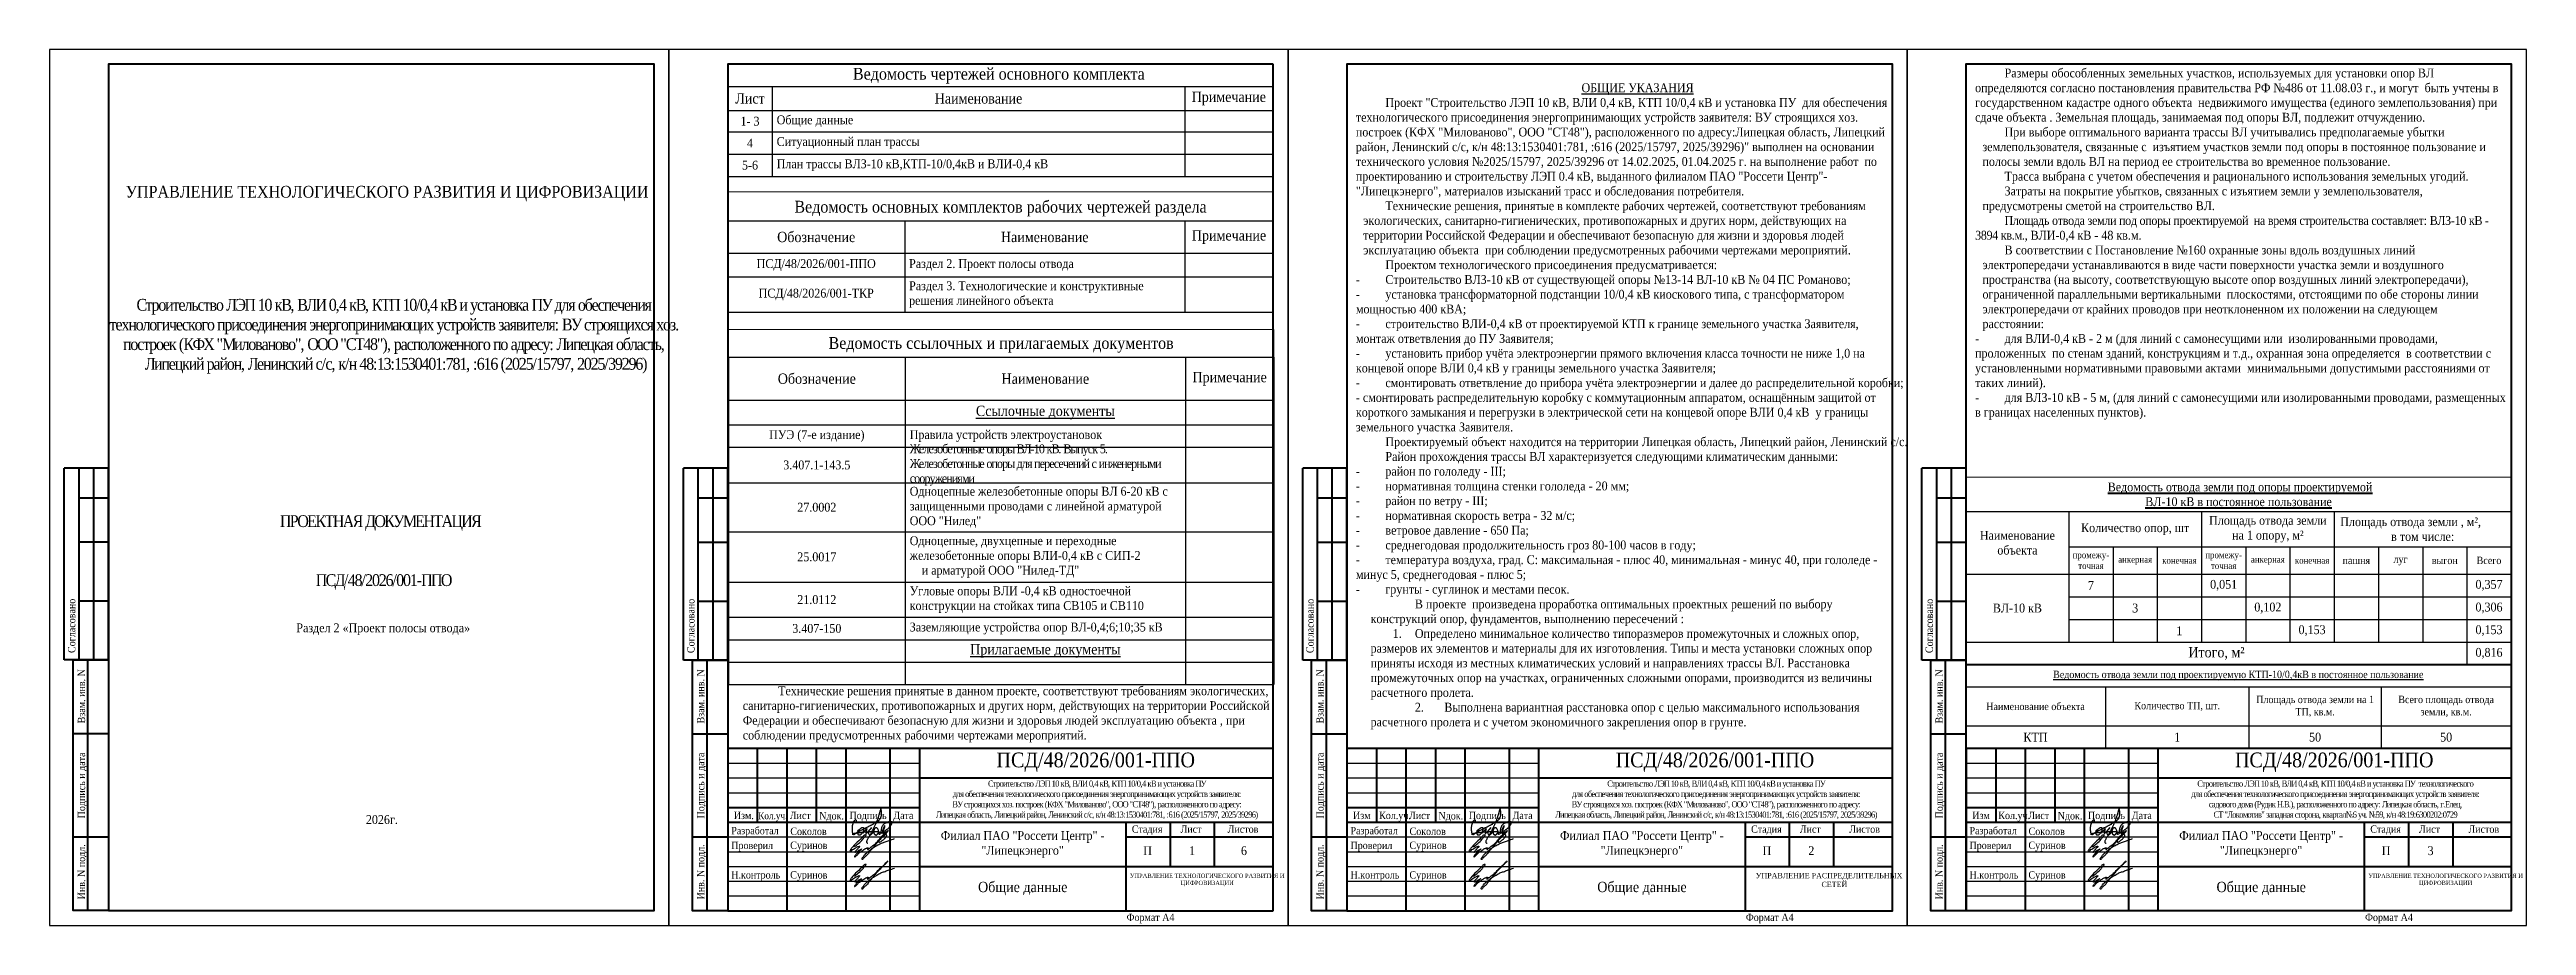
# Model space of a CAD drawing. Header units: millimetres. Extents: x 2157 to 10678, y 3616 to 3913.
# Drawn here: x 4047 to 4887, y 3616 to 3913 of the extents above; entities that cross this region are included whole.
import ezdxf

# ---------------------------------------------------------------- set-up
doc = ezdxf.new("R2010")
doc.units = ezdxf.units.MM
doc.layers.add('П', color=7, linetype='Continuous')
doc.layers.add('Чертеж', color=7, linetype='Continuous')
doc.styles.add('Simplex8', font='times.ttf', dxfattribs={"height": 3.5})
doc.styles.add('стиль1', font='times.ttf', dxfattribs={"width": 0.9})
doc.styles.add('стиль2', font='times.ttf', dxfattribs={"width": 0.9, "height": 2.5})

msp = doc.modelspace()

# ---------------------------------------------------------------- texts
note = msp.add_mtext_dynamic_manual_height_columns('\\pi7.5,l2.5;{\\H1.2x;          \\P\\pi74.026;\\LОБЩИЕ УКАЗАНИЯ\\P\\pi0,l0;\\A1;\\l^IПроект "\\A0;Строительство ЛЭП 10 кВ, ВЛИ 0,4 кВ, КТП 10/0,4 кВ и установка ПУ  для обеспечения технологического присоединения энергопринимающих устройств заявителя: ВУ строящихся хоз. построек (КФХ "Милованово", ООО "СТ48"), расположенного по адресу:Липецкая область, Липецкий район, Ленинский с/с, к/н 48:13:1530401:781, :616 (2025/15797, 2025/39296)" вып\\A1;олнен на основании технического условия №2025/15797, 2025/39296 от 14.02.2025, 01.04.2025 г. на выполнение работ  по проектированию и строительству ЛЭП 0.4 кВ, выданного филиалом ПАО "Россети Центр"- "Липецкэнерго", материалов изысканий трасс и обследования потребителя.\\P\\pi7.5,l2.5;\\A0;Технические решения, принятые в комплекте рабочих чертежей, соответствуют требованиям экологических, санитарно-гигиенических, противопожарных и других норм, действующих на территории Российской Федерации и обеспечивают безопасную для жизни и здоровья людей эксплуатацию объекта  при соблюдении предусмотренных рабочими чертежами мероприятий.\\P\\A1;Проектом технологического присоединения предусматривается:\\P\\pi0,l0;\\A0;-^IСтроительство ВЛЗ-10 кВ от существующей опоры №13-14 ВЛ-10 кВ № 04 ПС Романово;\\P-^Iустановка трансформаторной подстанции 10/0,4 кВ киоскового типа, с трансформатором мощностью 400 кВА;\\P-^Iстроительство ВЛИ-0,4 кВ от проектируемой КТП \\A1;к границе земельного участка Заявителя, монтаж ответвления до ПУ Заявителя;\\P\\A0;-^Iустановить прибор учёта электроэнергии прямого включения класса точности не ниже 1,0 на концевой опоре ВЛИ 0,4 кВ \\A1;у границы земельного участка Заявителя;\\P\\A0;-^Iсмонтировать ответвление до прибора учёта электроэнергии и далее до распределительной коробки\\A1;;\\A0;\\P- смонтировать распределительную коробку с коммутационным аппаратом, оснащённым защитой от короткого замыкания и перегрузки в электрической сети на концевой опоре ВЛИ 0,4 кВ  \\A1;у границы земельного участка Заявителя.          \\P\\pi5.3573,l4.6427;\\A0;Проектируемый объект находится на территории Липецкая область, Липецкий район, Ленинский с/с.\\P\\pi0,l0;\\A1;^IРайон\\A0; прохождения трассы ВЛ характеризуется следующими климатическим данными:\\P-^Iрайон по гололеду - III;\\P-^Iнормативная толщина стенки гололеда - 20 мм;\\P-^Iрайон по ветру - III;\\P-^Iнормативная скорость ветра - 32 м/с;\\P-^Iветровое давление - 650 Па;\\P-^Iсреднегодовая продолжительность гроз 80-100 часов в году;\\P-^Iтемпература воздуха, град. С: максимальная - плюс 40, минимальная - минус 40, при гололеде - минус 5, среднегодовая - плюс 5;\\P-^Iгрунты - суглинок и местами песок.\\P\\pi15,l5;В проекте  произведена проработка оптимальных проектных решений по выбору \\P\\pi0;конструкций опор, фундаментов, выполнению пересечений :   \\P\\pi15;1.^IОпределено минимальное количество типоразмеров промежуточных и сложных опор, размеров их элементов и материалы для их изготовления. Типы и места установки сложных опор приняты исходя из местных климатических условий и направлениях трассы ВЛ. Расстановка }', width=180, gutter_width=30, heights=[225.769, 0], dxfattribs=dict(insert=(4490.139, 3906.862), char_height=2.5, attachment_point=1, style='стиль1'))
for column, words in zip(note.columns.linked_columns, ['\\pl5;{\\H1.2x;промежуточных опор на участках, ограниченных сложными опорами, производится из величины расчетного пролета. \\P\\pi15;2.^IВыполнена вариантная расстановка опор с целью максимального использования расчетного пролета и с учетом экономичного закрепления опор в грунте.\\P\\pi0,l0;^IРазмеры обособленных земельных участков, используемых для установки опор ВЛ определяются согласно постановления правительства РФ №486 от 11.08.03 г., и могут  быть учтены в государственном кадастре одного объекта  недвижимого имущества (единого землепользования) при сдаче объекта . Земельная площадь, занимаемая под опоры ВЛ, подлежит отчуждению.\\P\\pi7.5,l2.5;При выборе оптимального варианта трассы ВЛ учитывались предполагаемые убытки \\P\\pi0;землепользователя, связанные с  изъятием участков земли под опоры в постоянное пользование и \\Pполосы земли вдоль ВЛ на период ее строительства во временное пользование. \\P\\pi7.5;Трасса выбрана с учетом обеспечения и рационального использования земельных угодий.\\PЗатраты на покрытие убытков, связанных с изъятием земли у землепользователя, \\P\\pi0;предусмотрены сметой на строительство ВЛ.\\P\\pi10,l0,t2.5,10;\\A1;\\T0.95;Площадь отвода земли под опоры проектируемой  на время строительства составляет: ВЛЗ-10 кВ - 3894 кв.м.,\\T1; ВЛИ-0,4 кВ - 48 кв.м. \\A0;\\P\\pi7.5,l2.5,tz;В соответствии с Постановление №160 охранные зоны вдоль воздушных линий \\P\\pi0;электропередачи устанавливаются в виде части поверхности участка земли и воздушного  \\Pпространства (на высоту, соответствующую высоте опор воздушных линий электропередачи), \\Pограниченной параллельными вертикальными  плоскостями, отстоящими по обе стороны линии \\Pэлектропередачи от крайних проводов при неотклоненном их положении на следующем \\Pрасстоянии:\\P\\pl0;-^Iдля ВЛИ-0,4 кВ - 2 м (для линий с самонесущими или  изолированными проводами, проложенных  по стенам зданий, конструкциям и т.д., охранная зона определяется  в соответствии с установленными нормативными правовыми актами  минимальными допустимыми расстояниями от таких линий).\\P-^Iдля ВЛЗ-10 кВ - 5 м, (для линий с самонесущими или изолированными проводами, размещенных в границах населенных пунктов).}']):
    column.text = words
at = {"layer": 'Чертеж', "lineweight": 25, "style": 'стиль1', "width": 0.9}
for s, height, p in [('Ведомость чертежей основного комплекта  ', 4, (4319.582, 3903.1)), ('Изм.', 2.5, (4279.171, 3652.386)), ('Кол.уч.', 2.3, (4287.442, 3652.35)), ('Лист', 2.5, (4298.151, 3652.386)), ('Nдок.', 2.5, (4308.14, 3652.243)), ('Подпись', 2.5, (4318.415, 3652.386)), ('Дата', 2.5, (4333.256, 3652.386)), ('Изм', 2.5, (4489.171, 3652.386)), ('Кол.уч.', 2.5, (4498.018, 3652.386)), ('Лист', 2.5, (4508.151, 3652.386)), ('Nдок.', 2.5, (4518.14, 3652.243)), ('Подпись', 2.5, (4528.415, 3652.386)), ('Дата', 2.5, (4543.256, 3652.386)), ('Изм', 2.5, (4699.171, 3652.386)), ('Кол.уч.', 2.5, (4708.018, 3652.386)), ('Лист', 2.5, (4718.151, 3652.386)), ('Nдок.', 2.5, (4728.14, 3652.243)), ('Подпись', 2.5, (4738.415, 3652.386)), ('Дата', 2.5, (4753.256, 3652.386)), ('Стадия', 2.5, (4414.165, 3647.732)), ('Лист', 2.5, (4430.675, 3647.732)), ('Листов', 2.5, (4446.661, 3647.732)), ('Стадия', 2.5, (4624.165, 3647.732)), ('Лист', 2.5, (4640.675, 3647.732)), ('Листов', 2.5, (4657.435, 3647.732)), ('Стадия', 2.5, (4834.165, 3647.732)), ('Лист', 2.5, (4850.675, 3647.732)), ('Листов', 2.5, (4867.435, 3647.732)), ('П', 3, (4418.043, 3640.174)), ('1', 3, (4433.587, 3640.174)), ('6', 3, (4451.165, 3640.174)), ('П', 3, (4628.043, 3640.174)), ('2', 3, (4643.587, 3640.174)), ('П', 3, (4838.043, 3640.174)), ('3', 3, (4853.587, 3640.174)), ('Формат А4', 2.5, (4412.378, 3617.841)), ('Формат А4', 2.5, (4622.378, 3617.841)), ('Формат А4', 2.5, (4832.378, 3617.841))]:
    msp.add_text(s, height=height, dxfattribs=at).set_placement(p)
at = {"layer": 'Чертеж', "color": 1, "lineweight": 20, "insert": (4067.008, 3908.275), "char_height": 5, "width": 185.01678, "attachment_point": 1, "style": 'стиль1'}
msp.add_mtext('\\pi92.508,t187.51;{\\C256;\\P\\P\\H0.36x;\\P\\P\\P\\P\\P\\H0.94444x;\\P\\H2.353x;\\P\\pi5.9241,tz;\\fTimes New Roman|b0|i0|c204|p16;\\H0.99998x;УПРАВЛЕНИЕ ТЕХНОЛОГИЧЕСКОГО РАЗВИТИЯ И ЦИФРОВИЗАЦИИ\\H0.75004x;\\P\\pi92.508;\\P\\P\\P\\pt187.51;\\fTimes New Roman|b0|i0|c204|p18;\\H1.6667x;\\P\\P\\pi9.5982,tz;\\H0.79994x;\\T0.8;Строительство ЛЭП 10 кВ, ВЛИ 0,4 кВ, КТП 10/0,4 кВ и установка ПУ для обеспечения \\P\\pi0.45416;технологического присоединения энергопринимающих устройств заявителя: ВУ строящихся хоз. \\P\\pi5.0366;построек (КФХ "Милованово", ООО "СТ48"), расположенного по адресу: Липецкая область, \\P\\pi12.438;Липецкий район, Ленинский с/с, к/н 48:13:1530401:781, :616 (2025/15797, 2025/39296)\\P\\pi92.508;\\P\\P\\pt187.51;\\P\\P\\P\\P\\P\\pi58.224,t153.22;ПРОЕКТНАЯ ДОКУМЕНТАЦИЯ\\P\\pi92.508,t187.51;\\P\\P\\pi70.379,t165.38;ПСД/48/2026/001-ППО\\P\\pi92.508,t187.51;\\H1.5x;\\T1;\\P\\pi63.805,t158.81;\\H0.5x;Раздел 2 «Проект полосы отвода»\\P\\pi92.508,t187.51;\\P\\P\\pi97.394,t93.539;\\P\\pi92.508,t187.51;\\P\\P\\P\\P\\P\\P\\P\\P\\P\\pi87.39,t182.39;2026г.}', dxfattribs=at)
at = {"layer": 'Чертеж', "insert": (4282.212, 3697.373), "char_height": 3, "width": 185, "attachment_point": 1, "style": 'стиль2'}
msp.add_mtext('^IТехнические решения принятые в данном проекте, соответствуют требованиям экологических, санитарно-гигиенических, противопожарных и других норм, действующих на территории Российской Федерации и обеспечивают безопасную для жизни и здоровья людей эксплуатацию объекта , при соблюдении предусмотренных рабочими чертежами мероприятий.\\P\\P\\pi48;      ', dxfattribs=at)
at = {"layer": 'Чертеж', "lineweight": 25, "attachment_point": 5}
for s, insert, char_height, width, style in [('ПСД/48/2026/001-ППО', (4401.922, 3671.626), 5, 119.88502, 'стиль2'), ('ПСД/48/2026/001-ППО', (4611.922, 3671.626), 5, 119.88502, 'стиль2'), ('ПСД/48/2026/001-ППО', (4821.922, 3671.626), 5, 119.88502, 'стиль2'), ('{\\T0.85;Строительство ЛЭП 10 кВ, ВЛИ 0,4 кВ, КТП 10/0,4 кВ и установка ПУ  \\Pдля обеспечения технологического присоединения энергопринимающих устройств заявителя: \\H1.166x; \\H0.8576x;\\PВУ строящихся хоз. построек (КФХ "Милованово", ООО "СТ48"), расположенного по адресу:\\H1.1107x; \\H0.90034x;\\PЛипецкая область, Липецкий район, Ленинский с/с, к/н 48:13:1530401:781, :616 (2025/15797, 2025/39296)\\H1.1291x; }', (4402.286, 3658.813), 2.1, 119.6632, 'стиль1'), ('{\\T0.85;Строительство ЛЭП 10 кВ, ВЛИ 0,4 кВ, КТП 10/0,4 кВ и установка ПУ  \\Pдля обеспечения технологического присоединения энергопринимающих устройств заявителя: \\H1.166x; \\H0.8576x;\\PВУ строящихся хоз. построек (КФХ "Милованово", ООО "СТ48"), расположенного по адресу:\\H1.1107x; \\H0.90034x;\\PЛипецкая область, Липецкий район, Ленинский с/с, к/н 48:13:1530401:781, :616 (2025/15797, 2025/39296)\\H1.1291x; }', (4612.286, 3658.813), 2.1, 119.6632, 'стиль1'), ('{\\T0.8;Строительство ЛЭП 10 кВ, ВЛИ 0,4 кВ, КТП 10/0,4 кВ и установка ПУ  технологического\\Pдля обеспечения технологического присоединения энергопринимающих устройств заявителя: \\H1.166x; \\H0.8576x;\\Pсадового дома (Рудик Н.В.), расположенного по адресу: Липецкая область, г.Елец, \\H1.1107x; \\H0.90034x;\\PСТ "Локомотив" западная сторона, квартал№6 уч. №59, к/н 48:19:6300202:0729\\H1.1291x; }', (4822.286, 3658.813), 2.1, 119.6632, 'стиль1'), ('Филиал ПАО "Россети Центр" - "Липецкэнерго"', (4377.118, 3643.813), 3, 70, 'стиль2'), ('Филиал ПАО "Россети Центр" - "Липецкэнерго"', (4587.118, 3643.813), 3, 70, 'стиль2'), ('Филиал ПАО "Россети Центр" - "Липецкэнерго"', (4797.118, 3643.813), 3, 70, 'стиль2'), ('Общие данные', (4377.162, 3628.813), 3.5, 70.08803, 'стиль1'), ('{\\fTimes New Roman|b0|i0|c204|p16;\\H0.8x;УПРАВЛЕНИЕ ТЕХНОЛОГИЧЕСКОГО РАЗВИТИЯ И ЦИФРОВИЗАЦИИ}', (4439.713, 3631.705), 1.8, 54.19561, 'стиль2'), ('Общие данные', (4587.162, 3628.813), 3.5, 70.08803, 'стиль1'), ('\\pi1.8;{\\fTimes New Roman|b0|i0|c204|p16;УПРАВЛЕНИЕ РАСПРЕДЕЛИТЕЛЬНЫХ\\P\\pi5.4;СЕТЕЙ}', (4649.713, 3631.705), 1.8, 54.19561, 'стиль2'), ('Общие данные', (4797.162, 3628.813), 3.5, 70.08803, 'стиль1'), ('{\\fTimes New Roman|b0|i0|c204|p16;\\H0.8x;УПРАВЛЕНИЕ ТЕХНОЛОГИЧЕСКОГО РАЗВИТИЯ И ЦИФРОВИЗАЦИИ}', (4859.713, 3631.705), 1.8, 54.19561, 'стиль2')]:
    msp.add_mtext(s, dxfattribs=dict(at, insert=insert, char_height=char_height, width=width, style=style))

# ---------------------------------------------------------------- blocks, each defined once
blk = doc.blocks.new('Штамп б')
at = {"lineweight": 70}
for points in [[(20, 0), (8, 0), (8, 85), (20, 85)], [(13, 0), (13, 85)], [(8, 60), (20, 60)], [(8, 25), (20, 25)]]:
    blk.add_lwpolyline(points, dxfattribs=at)
at = {"lineweight": 25, "style": 'Simplex8', "width": 0.9}
for s, p in [('Взам. инв. N', (12.06, 63.49)), ('Подпись и дата', (12.06, 31.28)), ('Инв. N подл.', (12.06, 3.82))]:
    blk.add_text(s, height=2.5, rotation=90, dxfattribs=at).set_placement(p)
blk = doc.blocks.new('*T24')
at = {"layer": 'Чертеж', "color": 0, "linetype": 'ByBlock', "lineweight": -2, "transparency": 16777216}
for p, q in [((0, 0), (184.86, 0)), ((0, 0), (0, -30.54)), ((15.1, 0), (15.1, -30.54)), ((154.97, 0), (154.97, -30.54)), ((184.86, 0), (184.86, -30.54)), ((0, -8.22), (184.86, -8.22)), ((0, -15.45), (184.86, -15.45)), ((0, -22.96), (184.86, -22.96)), ((0, -30.54), (184.86, -30.54))]:
    blk.add_line(p, q, dxfattribs=at)
at = {"layer": 'Чертеж', "color": 0, "lineweight": 30, "transparency": 16777216, "style": 'стиль1'}
for s, insert, char_height, width, attachment_point in [('Лист', (7.55, -4.11), 3.5, 12.0966, 5), ('Наименование', (85.04, -4.11), 3.5, 136.8769, 5), ('Примечание', (169.92, -4.11), 3.5, 28.8864, 5), ('1- 3', (7.55, -11.83), 3, 14.8966, 5), ('Общие данные', (16.6, -11.83), 3, 136.8769, 4), ('5-6', (7.55, -26.75), 3, 14.8966, 5), ('4', (7.55, -19.2), 3, 14.8966, 5), ('{\\C7;План трассы ВЛЗ-10 кВ,КТП-10/0,4кВ и ВЛИ-0,4 кВ}', (16.6, -26.75), 3, 136.8769, 4), ('{\\C256;Ситуационный план трассы}', (16.6, -19.2), 3, 136.8769, 4)]:
    blk.add_mtext(s, dxfattribs=dict(at, insert=insert, char_height=char_height, width=width, attachment_point=attachment_point))
blk = doc.blocks.new('*T25')
at = {"layer": 'Defpoints', "color": 8, "linetype": 'ByBlock', "lineweight": 0, "transparency": 16777216}
for p, q in [((0, 0), (185, 0)), ((0, 0), (0, -9.42)), ((185, 0), (185, -9.42))]:
    blk.add_line(p, q, dxfattribs=at)
at = {"layer": 'Чертеж', "color": 0, "lineweight": -2, "transparency": 16777216}
for p, q in [((0, -9.42), (185, -9.42)), ((0, -9.42), (0, -24.03)), ((60, -9.42), (60, -24.03)), ((155, -9.42), (155, -24.03)), ((185, -9.42), (185, -24.03)), ((0, -24.03), (185, -24.03))]:
    blk.add_line(p, q, dxfattribs=at)
at = {"layer": 'Чертеж', "color": 0, "linetype": 'ByBlock', "lineweight": -2, "transparency": 16777216}
for p, q in [((0, -24.03), (0, -120.45)), ((60, -24.03), (60, -120.45)), ((155, -24.03), (155, -120.45)), ((185, -24.03), (185, -120.45)), ((0, -32.36), (185, -32.36)), ((0, -39.97), (185, -39.97)), ((0, -52.01), (185, -52.01)), ((0, -68.63), (185, -68.63)), ((0, -85.66), (185, -85.66)), ((0, -97.62), (185, -97.62)), ((0, -105.23), (185, -105.23)), ((0, -112.84), (185, -112.84)), ((0, -120.45), (185, -120.45))]:
    blk.add_line(p, q, dxfattribs=at)
at = {"layer": 'Чертеж', "color": 0, "lineweight": 30, "transparency": 16777216}
for s, insert, char_height, width, attachment_point, style in [('Ведомость ссылочных и прилагаемых документов', (92.5, -7.92), 4, 182, 8, 'стиль1'), ('Обозначение', (30, -16.73), 3.5, 57, 5, 'стиль1'), ('Наименование', (107.5, -16.73), 3.5, 92, 5, 'стиль1'), ('Примечание', (170, -16.73), 3.5, 27, 5, 'стиль1'), ('{\\LСсылочные документы}', (107.5, -28.2), 3.5, 92, 5, 'стиль1'), ('ПУЭ (7-е издание)', (30, -36.17), 3, 57, 5, 'стиль1'), ('{\\T0.8;\\C256;Железобетонные опоры ВЛ-10 кВ. Выпуск 5. Железобетонные опоры для пересечений с инженерными сооружениями}', (61.5, -45.99), 3, 92, 4, 'стиль2'), ('Правила устройств электроустановок', (61.5, -36.17), 3, 92, 4, 'стиль1'), ('3.407.1-143.5', (30, -45.99), 3, 57, 5, 'стиль2'), ('27.0002', (30, -60.32), 3, 57, 5, 'стиль2'), ('Одноцепные железобетонные опоры ВЛ 6-20 кВ с защищенными проводами с линейной арматурой ООО "Нилед"', (61.5, -60.32), 3, 92, 4, 'стиль2'), ('25.0017', (30, -77.15), 3, 57, 5, 'стиль1'), ('{\\C256;Одноцепные, двухцепные и переходные железобетонные опоры ВЛИ-0,4 кВ с СИП-2                  и арматурой ООО "Нилед-ТД"}', (61.5, -77.15), 3, 92, 4, 'стиль1'), ('21.0112', (30, -91.64), 3, 57, 5, 'стиль2'), ('{\\C256;Угловые опоры ВЛИ -0,4 кВ одностоечной конструкции на стойках типа СВ105 и СВ110}', (61.5, -91.64), 3, 92, 4, 'стиль2'), ('3.407-150', (30, -101.42), 3, 57, 5, 'стиль1'), ('Заземляющие устройства опор ВЛ-0,4;6;10;35 кВ', (61.5, -101.42), 3, 92, 4, 'стиль1'), ('{\\LПрилагаемые документы}', (107.5, -109.03), 3.5, 92, 5, 'стиль1')]:
    blk.add_mtext(s, dxfattribs=dict(at, insert=insert, char_height=char_height, width=width, attachment_point=attachment_point, style=style))
blk = doc.blocks.new('*T26')
at = {"layer": 'Defpoints', "color": 8, "linetype": 'ByBlock', "lineweight": 0, "transparency": 16777216}
for p, q in [((0, 0), (185, 0)), ((0, 0), (0, -9.88)), ((185, 0), (185, -9.88))]:
    blk.add_line(p, q, dxfattribs=at)
at = {"layer": 'Чертеж', "color": 0, "lineweight": -2, "transparency": 16777216}
for p, q in [((0, -9.88), (185, -9.88)), ((0, -9.88), (0, -20.85)), ((60, -9.88), (60, -20.85)), ((155, -9.88), (155, -20.85)), ((185, -9.88), (185, -20.85)), ((0, -20.85), (185, -20.85)), ((0, -28.85), (155, -28.85)), ((0, -40.88), (155, -40.88))]:
    blk.add_line(p, q, dxfattribs=at)
at = {"layer": 'Чертеж', "color": 0, "linetype": 'ByBlock', "lineweight": -2, "transparency": 16777216}
for p, q in [((0, -20.85), (0, -40.88)), ((60, -20.85), (60, -40.88)), ((155, -20.85), (155, -40.88)), ((185, -20.85), (185, -40.88)), ((155, -28.85), (185, -28.85)), ((155, -40.88), (185, -40.88))]:
    blk.add_line(p, q, dxfattribs=at)
at = {"layer": 'Чертеж', "color": 0, "lineweight": 30, "transparency": 16777216}
for s, insert, char_height, width, attachment_point, style in [('Ведомость основных комплектов рабочих чертежей раздела', (92.5, -8.38), 4, 182, 8, 'стиль1'), ('Обозначение', (30, -15.36), 3.5, 57, 5, 'стиль1'), ('Наименование', (107.5, -15.36), 3.5, 92, 5, 'стиль1'), ('Примечание', (170, -15.36), 3.5, 27, 5, 'стиль1'), ('{\\C256;ПСД/48/2026/001-ППО}', (30, -24.85), 3, 57, 5, 'стиль2'), ('Раздел 2. Проект полосы отвода', (61.5, -24.85), 3, 92, 4, 'стиль2'), ('{\\C256;ПСД/48/2026/001-ТКР}', (30, -34.87), 3, 57, 5, 'стиль2'), ('Раздел 3. Технологические и конструктивные решения линейного объекта ', (61.5, -34.87), 3, 92, 4, 'стиль2')]:
    blk.add_mtext(s, dxfattribs=dict(at, insert=insert, char_height=char_height, width=width, attachment_point=attachment_point, style=style))
blk = doc.blocks.new('A$C5B0935FB')
at = {"lineweight": 70}
for p, q in [((20, 65), (5, 65)), ((5, 0), (5, 65)), ((10, 55), (10, 65)), ((15, 0), (15, 65)), ((20, 0), (20, 65)), ((10, 40), (10, 55)), ((10, 55), (20, 55)), ((10, 20), (10, 40)), ((10, 40), (20, 40)), ((10, 0), (10, 20)), ((10, 20), (20, 20)), ((10, 0), (5, 0)), ((15, 0), (10, 0)), ((20, 0), (15, 0)), ((15, 0), (15, 0))]:
    blk.add_line(p, q, dxfattribs=at)
at = {"lineweight": 25, "style": 'стиль1', "width": 0.9}
blk.add_text('Согласовано', height=2.5, rotation=90, dxfattribs=at).set_placement((8.72, 2.35))
blk = doc.blocks.new('A$C7F1F469D')
at = {"color": 5, "lineweight": 25}
blk.add_spline([(-0.1, 1.78), (1.34, 2.93), (2.75, 4.33), (3.55, 5.31), (3.81, 5.64), (3.86, 5.8), (3.66, 5.81), (3.25, 5.7), (2.89, 5.36), (-1.09, 1.26), (-1.29, 0.98), (-1.47, 0.67), (-1.59, 0.28), (-1.54, 0.16), (-0.98, 0.55), (-0.42, 1.01), (0.34, 1.44), (1.08, 1.86), (1.69, 1.97), (1.62, 1.83), (1.26, 1.37), (0.56, 0.61), (0.16, 0.22), (0, 0), (0.24, -0.04), (0.82, 0.16), (1.44, 0.58), (2.18, 0.95), (2.33, 1.04), (1.93, 0.58), (1.28, 0.02), (0.64, -0.58), (0.1, -1.31), (-0.06, -1.68), (0.13, -1.59), (0.39, -1.41), (1.23, -0.56), (1.62, -0.16), (2.27, 0.27), (2.82, 0.65), (3.41, 1.04), (3.83, 1.25), (4.1, 1.35), (4.33, 1.44), (4.56, 1.45), (4.6, 1.35), (4.48, 1.19), (4.35, 0.92), (4.39, 0.82), (4.59, 0.91), (5.09, 1.34), (6.19, 2.18), (7.41, 3.21), (8.36, 4.22), (9.62, 5.31), (10.99, 6.68), (11.27, 6.98), (9.83, 5.51), (8.6, 4.26), (7.7, 3.28), (7.2, 2.7), (6.74, 2.12), (6.16, 1.41), (5.49, 0.62), (4.74, -0.34), (3.92, -1.29), (3.19, -1.94), (2.91, -2.31), (2.67, -2.58), (2.52, -2.55), (2.49, -2.26), (2.69, -1.9), (3.27, -1.11), (3.8, -0.52), (4.48, 0.07), (5.33, 0.79), (5.97, 1.29), (6.7, 1.77), (7.56, 2.21), (8.83, 2.91), (10.02, 3.35), (11.36, 3.83), (12.55, 4.24), (13.47, 4.57)], degree=3, dxfattribs=at)
blk = doc.blocks.new('Штамп фамилии')
at = {"color": 5}
for points in [[(40.77, 1.76), (40.77, 1.49), (40.98, 1.54), (41.14, 1.65), (41.28, 1.84), (41.37, 1.98), (41.37, 2.16), (41.29, 2.26), (41.2, 2.35), (41.07, 2.38), (40.96, 2.38), (40.9, 2.32), (40.79, 2.19), (40.73, 2.13), (40.66, 2.05), (40.62, 1.93), (40.51, 1.89), (40.45, 1.78), (40.45, 1.69), (40.4, 1.64), (40.35, 1.55), (40.31, 1.46), (40.27, 1.35), (40.24, 1.25), (40.21, 1.16), (40.17, 1.04), (40.14, 0.95), (40.12, 0.86), (40.09, 0.75), (40.06, 0.65), (40.02, 0.57), (40.01, 0.47), (39.99, 0.39), (39.97, 0.24), (39.95, 0.12), (39.93, -0.06), (39.93, -0.18), (39.92, -0.3), (39.91, -0.4), (39.91, -0.51), (39.91, -0.63), (39.91, -0.74), (39.92, -0.85), (39.92, -0.95), (39.93, -1.03), (39.93, -1.13), (39.93, -1.22), (39.94, -1.38), (39.94, -1.52), (39.96, -1.64), (39.97, -1.75), (40.04, -1.95), (40.08, -2.05), (40.12, -2.17), (40.16, -2.26), (40.23, -2.39), (40.31, -2.48), (40.41, -2.55), (40.52, -2.6), (40.59, -2.61), (40.69, -2.57), (40.79, -2.5), (40.88, -2.43), (40.96, -2.37), (41.08, -2.27), (41.22, -2.14), (41.34, -2.09), (41.46, -2), (41.55, -1.93), (41.66, -1.84), (41.74, -1.76), (41.81, -1.7), (41.89, -1.64), (41.99, -1.55), (42.03, -1.45), (41.93, -1.63), (41.9, -1.74), (41.88, -1.84), (41.86, -1.94), (41.83, -2.04), (41.83, -2.17), (41.83, -2.27), (41.85, -2.37), (41.88, -2.46), (41.92, -2.54), (41.99, -2.64), (42.08, -2.71), (42.19, -2.74), (42.29, -2.74), (42.42, -2.74), (42.55, -2.72), (42.7, -2.69), (42.81, -2.65), (42.91, -2.61), (43.07, -2.5), (43.17, -2.4), (43.27, -2.29), (43.37, -2.17), (43.47, -2.07), (43.55, -1.94), (43.61, -1.82), (43.7, -1.66), (43.76, -1.52), (43.83, -1.36), (43.89, -1.19), (43.91, -1.04), (43.93, -0.85), (43.93, -0.69), (43.93, -0.56), (43.9, -0.44), (43.83, -0.37), (43.73, -0.31), (43.6, -0.3), (43.42, -0.3), (43.28, -0.33), (43.17, -0.37), (43, -0.47), (42.88, -0.54), (42.8, -0.59), (42.66, -0.67), (42.56, -0.74), (42.42, -0.84), (42.28, -0.96), (42.18, -1.08), (42.12, -1.19), (42.08, -1.32), (42.02, -1.48)], [(43.73, -2.14), (43.83, -1.98), (43.93, -1.82), (44.04, -1.65), (44.11, -1.55), (44.23, -1.38), (44.32, -1.29), (44.41, -1.19), (44.52, -1.03), (44.65, -0.88), (44.74, -0.73), (44.83, -0.66), (44.93, -0.57), (44.93, -0.53), (44.92, -0.75), (44.86, -0.97), (44.83, -1.07), (44.81, -1.22), (44.75, -1.37), (44.72, -1.49), (44.69, -1.6), (44.66, -1.72), (44.63, -1.84), (44.61, -1.96), (44.61, -2.1), (44.64, -2.21), (44.67, -2.3), (44.77, -2.23), (44.87, -2.13), (44.95, -2.04), (45.04, -1.97), (45.13, -1.84), (45.25, -1.75), (45.32, -1.64), (45.4, -1.54), (45.51, -1.43), (45.63, -1.29), (45.73, -1.16), (45.83, -1.06), (45.94, -0.96), (46.05, -0.86), (46.13, -0.75), (46.2, -0.67), (46.28, -0.54), (46.36, -0.41), (46.45, -0.32), (46.54, -0.26), (46.33, -0.52), (46.17, -0.74), (46, -0.92), (45.89, -1.03), (45.74, -1.16), (45.61, -1.34), (45.55, -1.5), (45.52, -1.66), (45.51, -1.81), (45.5, -1.93), (45.5, -2.12), (45.55, -2.29), (45.59, -2.43), (45.65, -2.53), (45.74, -2.63), (45.87, -2.7), (46.05, -2.74), (46.16, -2.73), (46.26, -2.7), (46.4, -2.59), (46.51, -2.5), (46.61, -2.41), (46.74, -2.28), (46.84, -2.17), (46.91, -2.07), (47.05, -1.95), (47.16, -1.81), (47.24, -1.61), (47.28, -1.44), (47.26, -1.27), (47.26, -1.17), (47.25, -0.99), (47.25, -0.89), (47.28, -1.05), (47.28, -1.25), (47.27, -1.42), (47.27, -1.63), (47.28, -1.76), (47.3, -1.91), (47.32, -2.03), (47.34, -2.14), (47.38, -2.26), (47.43, -2.39), (47.49, -2.46), (47.55, -2.56), (47.63, -2.62), (47.79, -2.73), (47.93, -2.77), (48.05, -2.78), (48.16, -2.76), (48.29, -2.72), (48.43, -2.59), (48.56, -2.49), (48.67, -2.32), (48.74, -2.18), (48.82, -2.05), (48.89, -1.91), (48.93, -1.71), (48.93, -1.5), (48.92, -1.36), (48.89, -1.23), (48.84, -1.12), (48.77, -0.98), (48.7, -0.83), (48.62, -0.66), (48.52, -0.54), (48.43, -0.46), (48.31, -0.37), (48.2, -0.33), (48.1, -0.3), (48.01, -0.29), (47.91, -0.3), (47.82, -0.34), (47.69, -0.44), (47.61, -0.52), (47.55, -0.62), (47.5, -0.7), (47.43, -0.84), (47.4, -0.92), (47.38, -1.05), (47.32, -1.19), (47.28, -1.36), (47.3, -1.71), (47.35, -2.01), (47.38, -2.24), (47.56, -2.51), (47.76, -2.64), (47.95, -2.71), (48.21, -2.71), (48.39, -2.59), (48.56, -2.41), (48.76, -2.15), (48.94, -2.02), (49, -1.97), (48.99, -2.14), (48.99, -2.3), (49.03, -2.41), (49.1, -2.51), (49.19, -2.51), (49.33, -2.47), (49.46, -2.38), (49.69, -2.22), (49.82, -2.09), (50.06, -1.91), (50.18, -1.73), (50.36, -1.48), (50.47, -1.3), (50.56, -1.12), (50.59, -1.06), (50.65, -0.98), (50.74, -0.81), (50.79, -0.66), (50.84, -0.53), (50.88, -0.41), (50.96, -0.25), (51, -0.09), (51.03, 0.06), (51.04, 0.16), (51.03, 0.28), (51.03, 0.37), (50.99, 0.41), (50.95, 0.4), (50.92, 0.34), (50.87, 0.24), (50.82, 0.13), (50.78, 0.03), (50.73, -0.06), (50.71, -0.14), (50.67, -0.22), (50.62, -0.34), (50.58, -0.46), (50.55, -0.57), (50.51, -0.66), (50.46, -0.74), (50.42, -0.83), (50.38, -0.95), (50.31, -1.07), (50.27, -1.17), (50.26, -1.28), (50.26, -1.41), (50.29, -1.48), (50.33, -1.51), (50.38, -1.52), (50.51, -1.54), (50.64, -1.52), (50.81, -1.47), (50.95, -1.4), (51.11, -1.3), (51.29, -1.22), (51.39, -1.11), (51.52, -1.04), (51.61, -0.95), (51.72, -0.88), (51.85, -0.74), (52, -0.66), (52.17, -0.54), (52.29, -0.43), (52.42, -0.29), (52.55, -0.12), (52.81, 0.14), (52.96, 0.34), (53.06, 0.44), (53.23, 0.71), (53.35, 0.85), (53.46, 1.1), (53.53, 1.37), (53.56, 1.53), (53.55, 1.64), (53.48, 1.68), (53.37, 1.71), (53.22, 1.74), (53.08, 1.75), (52.93, 1.76), (52.74, 1.75), (52.59, 1.72), (52.41, 1.69), (52.3, 1.66), (52.19, 1.62), (52.05, 1.58), (51.87, 1.53), (51.73, 1.47), (51.6, 1.42), (51.5, 1.37), (51.36, 1.3), (51.24, 1.26), (51.08, 1.18), (50.97, 1.1), (50.83, 0.98), (50.73, 0.9), (50.58, 0.79), (50.41, 0.59), (50.31, 0.47), (50.22, 0.31), (50.15, 0.2), (50.05, 0.03), (50, -0.13), (49.94, -0.25), (49.89, -0.41), (49.85, -0.58), (49.81, -0.74), (49.77, -0.98), (49.75, -1.13), (49.74, -1.3), (49.72, -1.48), (49.7, -1.63), (49.7, -1.76), (49.69, -1.89), (49.73, -1.99), (49.77, -2.03), (49.86, -2.07), (49.94, -2.07), (50.05, -2.08), (50.18, -2.08), (50.31, -2.07), (50.39, -2.04), (50.54, -2.01), (50.72, -1.96), (50.96, -1.88), (51.14, -1.83), (51.26, -1.78), (51.39, -1.74), (51.56, -1.7), (51.72, -1.63), (51.88, -1.57), (52.04, -1.49), (52.13, -1.41), (52.22, -1.28), (52.24, -1.22), (52.18, -1.27), (52.06, -1.35), (51.95, -1.42), (51.83, -1.49), (51.72, -1.55), (51.63, -1.65), (51.53, -1.75), (51.44, -1.86), (51.33, -1.92), (51.23, -2.02), (51.13, -2.11), (51.02, -2.2), (50.92, -2.26), (50.81, -2.34), (50.75, -2.44), (50.66, -2.52), (50.55, -2.61), (50.5, -2.67), (50.4, -2.78), (50.3, -2.89), (50.18, -2.99), (50.11, -3.06), (49.99, -3.17), (49.87, -3.28), (49.76, -3.38), (49.63, -3.54), (49.53, -3.65), (49.49, -3.74), (49.41, -3.86), (49.34, -3.96), (49.27, -4.04), (49.19, -4.15), (49.15, -4.22), (49.09, -4.33), (49.05, -4.44), (49.03, -4.54), (49.03, -4.64), (49.03, -4.72), (49.03, -4.81), (49.04, -4.91), (49.05, -5), (49.08, -5.05), (49.14, -5.12), (49.19, -5.15), (49.32, -5.16), (49.52, -5.09), (49.61, -5.04), (49.79, -4.95), (49.93, -4.85), (50.02, -4.79), (50.17, -4.66), (50.3, -4.55), (50.49, -4.41), (50.64, -4.29), (50.79, -4.13), (50.96, -3.99), (51.12, -3.82), (51.28, -3.66), (51.42, -3.49), (51.51, -3.35), (51.6, -3.2), (51.63, -3.06), (51.66, -2.96), (51.66, -2.87), (51.61, -2.79), (51.55, -2.7), (51.42, -2.62), (51.36, -2.56), (51.06, -2.43), (50.9, -2.37), (50.74, -2.3), (50.52, -2.21), (50.27, -2.09), (50.08, -2.05), (49.88, -1.98), (49.69, -1.95), (49.48, -1.91), (49.23, -1.85), (49.07, -1.8), (48.9, -1.77), (48.69, -1.74), (48.57, -1.72), (48.35, -1.7), (48.23, -1.7), (48.05, -1.68), (47.81, -1.66), (47.6, -1.65), (47.4, -1.65), (47.25, -1.65), (47, -1.63), (46.84, -1.64), (46.62, -1.65), (46.43, -1.66), (46.27, -1.67), (46.1, -1.69), (45.81, -1.71), (45.58, -1.71), (45.37, -1.74), (45.12, -1.76), (44.85, -1.77), (44.66, -1.77), (44.47, -1.79), (44.19, -1.8), (44.03, -1.82), (43.69, -1.85), (43.48, -1.89), (43.28, -1.91), (43.06, -1.95), (42.79, -1.98), (42.58, -2.01), (42.41, -2.04), (42.07, -2.06), (41.79, -2.1), (41.52, -2.14), (41.25, -2.18), (40.95, -2.22), (40.69, -2.26), (40.48, -2.32), (40.25, -2.38), (40.08, -2.45), (39.94, -2.51), (40.01, -2.53), (40.29, -2.48), (40.42, -2.42), (40.63, -2.37), (40.91, -2.32), (41.13, -2.22), (41.37, -2.12), (41.57, -1.98), (41.78, -1.85), (41.96, -1.76), (42.11, -1.68), (42.25, -1.57), (42.49, -1.48), (42.66, -1.38), (42.84, -1.28), (43.03, -1.17), (43.29, -1.03), (43.5, -0.91), (43.63, -0.85), (43.71, -0.79), (43.85, -0.74), (43.99, -0.66), (44.12, -0.57), (44.26, -0.49), (44.44, -0.39), (44.66, -0.27), (44.85, -0.19), (45.07, -0.09), (45.27, 0.01), (45.6, 0.18), (45.89, 0.32), (46.14, 0.46), (46.28, 0.53), (46.41, 0.58), (46.52, 0.65), (46.65, 0.72), (46.8, 0.81), (46.92, 0.88), (47.08, 0.96), (47.28, 1.1), (47.44, 1.22), (47.61, 1.32), (47.82, 1.45), (47.96, 1.51), (48.11, 1.6), (48.27, 1.69), (48.4, 1.8), (48.56, 1.9), (48.67, 1.98), (48.87, 2.12), (48.96, 2.2), (49.05, 2.26), (49.18, 2.41), (49.33, 2.58), (49.44, 2.76), (49.53, 2.91), (49.58, 2.99), (49.65, 3.13), (49.69, 3.19), (49.72, 3.27), (49.77, 3.43), (49.81, 3.54), (49.83, 3.65), (49.87, 3.74), (49.89, 3.84), (49.91, 3.97), (49.91, 4.05), (49.93, 4.19), (49.93, 4.29), (49.93, 4.48), (49.94, 4.62), (49.93, 4.79), (49.94, 4.92), (49.92, 5.17), (49.9, 5.34), (49.85, 5.46), (49.82, 5.64), (49.8, 5.81), (49.75, 6.03), (49.72, 6.14), (49.7, 6.21), (49.66, 6.11), (49.6, 5.96), (49.54, 5.74), (49.49, 5.6), (49.45, 5.5), (49.4, 5.38), (49.36, 5.28), (49.33, 5.13), (49.29, 5.05), (49.24, 4.88), (49.22, 4.8), (49.21, 4.71), (49.14, 4.53), (49.13, 4.39), (49.1, 4.29), (49.08, 4.21), (49.04, 4.11), (48.98, 3.94), (48.93, 3.75), (48.85, 3.52), (48.8, 3.33), (48.75, 3.18), (48.71, 3.05), (48.67, 2.91), (48.61, 2.76), (48.51, 2.51), (48.43, 2.27), (48.3, 2), (48.19, 1.73), (48.04, 1.41), (47.91, 1.07), (47.75, 0.67), (47.66, 0.47), (47.53, 0.23), (47.46, 0.05), (47.33, -0.21), (47.23, -0.42), (47.12, -0.63), (46.99, -0.88), (46.89, -1.07), (46.77, -1.3), (46.67, -1.5), (46.57, -1.65), (46.47, -1.88), (46.38, -2.04), (46.33, -2.15), (46.23, -2.39), (46.13, -2.57), (46.02, -2.74), (45.92, -2.88), (45.86, -3.02), (45.76, -3.15), (45.6, -3.42), (45.47, -3.62), (45.35, -3.84), (45.24, -4.02), (45.15, -4.2), (45.03, -4.41), (44.92, -4.61), (44.89, -4.74), (44.89, -4.8), (44.88, -4.88), (44.86, -4.94), (44.86, -5.01), (44.85, -5.09), (44.85, -5.14), (44.87, -5.24), (44.88, -5.29), (44.9, -5.35), (44.92, -5.38), (44.94, -5.41), (44.97, -5.44), (45.04, -5.47), (45.11, -5.49), (45.2, -5.49), (45.28, -5.49)], [(42.05, -1.5), (42.12, -1.46), (42.2, -1.41), (42.26, -1.36), (42.36, -1.28), (42.43, -1.16), (42.49, -1.06), (42.51, -0.95), (42.54, -0.85), (42.52, -0.78), (42.4, -0.86), (42.29, -0.96), (42.18, -1.05), (42.09, -1.11), (42, -1.18), (41.92, -1.24), (41.85, -1.3), (41.79, -1.35), (41.75, -1.41)]]:
    blk.add_lwpolyline(points, dxfattribs=at)
at = {"layer": 'Чертеж', "color": 67, "lineweight": -2, "true_color": 0x727430}
for p in [(40.81, -8.53), (40.81, -18.55)]:
    blk.add_blockref('A$C7F1F469D', p, dxfattribs=at)
at = {"color": 7, "char_height": 2.5, "attachment_point": 4, "style": 'стиль1'}
for s, insert, width in [(' Разработал', (-1.9, -1.68), 17), (' Проверил', (-1.9, -6.68), 17), (' Суринов', (18.1, -6.65), 20), ('Соколов', (18.98, -1.52), 20), (' Н.контроль', (-1.9, -16.68), 17), (' Суринов', (18.1, -16.68), 20)]:
    blk.add_mtext(s, dxfattribs=dict(at, insert=insert, width=width))
blk = doc.blocks.new('A$C31D65421')
blk.add_blockref('Штамп фамилии', (2.24, 18.43))
blk = doc.blocks.new('*T34')
at = {"layer": 'Defpoints', "color": 8, "linetype": 'ByBlock', "lineweight": 0, "transparency": 16777216}
for p, q in [((0, 0), (185, 0)), ((0, 0), (0, -7.7)), ((185, 0), (185, -7.7))]:
    blk.add_line(p, q, dxfattribs=at)
at = {"layer": 'Чертеж', "color": 0, "lineweight": -2, "transparency": 16777216}
for p, q in [((0, -7.7), (185, -7.7)), ((0, -7.7), (0, -20.9)), ((47.48, -7.7), (47.48, -20.9)), ((96.12, -7.7), (96.12, -20.9)), ((141, -7.7), (141, -20.9)), ((185, -7.7), (185, -20.9)), ((0, -20.9), (185, -20.9)), ((0, -28.56), (185, -28.56))]:
    blk.add_line(p, q, dxfattribs=at)
at = {"layer": 'Чертеж', "color": 0, "linetype": 'ByBlock', "lineweight": -2, "transparency": 16777216}
for p, q in [((0, -20.9), (0, -28.56)), ((47.48, -20.9), (47.48, -28.56)), ((96.12, -20.9), (96.12, -28.56)), ((141, -20.9), (141, -28.56)), ((185, -20.9), (185, -28.56))]:
    blk.add_line(p, q, dxfattribs=at)
at = {"layer": 'Чертеж', "color": 0, "lineweight": 30, "transparency": 16777216, "attachment_point": 5}
for s, insert, char_height, width, style in [('{\\LВедомость отвода земли под проектируемую КТП-10/0,4кВ в постоянное пользование}', (92.5, -3.85), 2.5, 182, 'стиль2'), ('Наименование объекта', (23.74, -14.3), 2.5, 44.482, 'стиль1'), ('Количество ТП, шт.', (71.8, -14.3), 2.5, 45.6415, 'стиль2'), ('Площадь отвода земли на 1 ТП, кв.м.', (118.56, -14.3), 2.5, 41.8734, 'стиль1'), ('Всего площадь отвода земли, кв.м.', (163, -14.3), 2.5, 41.0031, 'стиль2'), ('КТП ', (23.74, -24.73), 3, 44.482, 'стиль2'), ('{\\W0.9;1}', (71.8, -24.73), 3, 45.6415, 'стиль2'), ('50', (118.56, -24.73), 3, 41.8734, 'стиль2'), ('50', (163, -24.73), 3, 41.0031, 'стиль2')]:
    blk.add_mtext(s, dxfattribs=dict(at, insert=insert, char_height=char_height, width=width, style=style))
blk = doc.blocks.new('*T36')
at = {"color": 0, "lineweight": -2, "transparency": 16777216}
for p, q in [((0, -11.64), (34.88, -11.64)), ((0, -11.64), (0, -63.59)), ((184.88, -11.64), (184.88, -32.85)), ((34.88, -23.6), (49.88, -23.6)), ((79.88, -23.6), (94.88, -23.6)), ((124.88, -23.6), (139.88, -23.6)), ((0, -32.85), (184.88, -32.85)), ((34.88, -40.53), (184.88, -40.53)), ((34.88, -48.22), (184.88, -48.22)), ((0, -55.9), (184.88, -55.9)), ((0, -63.59), (184.88, -63.59))]:
    blk.add_line(p, q, dxfattribs=at)
at = {"color": 0, "linetype": 'ByBlock', "lineweight": -2, "transparency": 16777216}
for p, q in [((34.88, -11.64), (184.88, -11.64)), ((34.88, -11.64), (34.88, -55.9)), ((79.88, -11.64), (79.88, -55.9)), ((124.88, -11.64), (124.88, -55.9)), ((49.88, -23.6), (79.88, -23.6)), ((49.88, -23.6), (49.88, -55.9)), ((64.88, -23.6), (64.88, -55.9)), ((94.88, -23.6), (124.88, -23.6)), ((94.88, -23.6), (94.88, -55.9)), ((109.88, -23.6), (109.88, -55.9)), ((139.88, -23.6), (184.88, -23.6)), ((139.88, -23.6), (139.88, -55.9)), ((154.88, -23.6), (154.88, -55.9)), ((169.88, -23.6), (169.88, -63.59)), ((184.88, -32.85), (184.88, -63.59))]:
    blk.add_line(p, q, dxfattribs=at)
at = {"layer": 'Defpoints', "color": 8, "linetype": 'ByBlock', "lineweight": 0, "transparency": 16777216}
for p, q in [((0, 0), (184.88, 0)), ((0, 0), (0, -11.64)), ((184.88, 0), (184.88, -11.64))]:
    blk.add_line(p, q, dxfattribs=at)
at = {"color": 0, "lineweight": 40, "transparency": 16777216, "attachment_point": 5, "style": 'стиль2'}
for s, insert, char_height, width in [('{\\L\\C256; Ведомость отвода земли под опоры проектируемой  \\PВЛ-10 кВ в постоянное пользование }', (92.44, -5.82), 3, 181.8773), ('{\\W0.9;\\C256;Количество опор, шт}', (57.38, -17.62), 3, 42), ('{\\W0.9;\\C256;Площадь отвода земли на 1 опору, м\\fTimes New Roman|b0|i0|c238|p18;²}', (102.38, -17.62), 3, 42), ('{\\W0.9;\\C256;Площадь отвода земли , м²,          в том числе: }', (154.88, -17.62), 3, 57), ('{\\W0.9;\\C256;Наименование объекта}', (17.44, -22.24), 3, 31.8773), ('{\\W0.9;\\C256;промежу- точная}', (42.38, -28.22), 2.2, 12), ('{\\W0.9;\\C256;анкерная}', (57.38, -28.22), 2.2, 12), ('конечная', (72.38, -28.22), 2.2, 12), ('{\\W0.9;\\C256;промежу- точная}', (87.38, -28.22), 2.2, 12), ('{\\W0.9;\\C256;анкерная}', (102.38, -28.22), 2.2, 12), ('конечная', (117.38, -28.22), 2.2, 12), ('{\\W0.9;\\C256;пашня}', (132.38, -28.22), 2.5, 12), ('{\\W0.9;\\C256;луг}', (147.38, -28.22), 2.5, 12), ('{\\W0.9;\\C256;выгон}', (162.38, -28.22), 2.5, 12), ('{\\W0.9;\\C256;Всего}', (177.38, -28.22), 2.5, 12), ('7', (42.38, -36.69), 3, 12), ('0,051', (87.38, -36.69), 3, 12), ('0,357', (177.38, -36.69), 3, 12), ('{\\C256;ВЛ-10 кВ}', (17.44, -44.38), 3, 31.8773), ('3', (57.38, -44.38), 3, 12), ('0,102', (102.38, -44.38), 3, 12), ('0,153', (117.38, -52.06), 3, 12), ('0,306', (177.38, -44.38), 3, 12), ('0,153', (177.38, -52.06), 3, 12), ('1', (72.38, -52.06), 3, 12), ('{\\H1.1667x;\\C256;Итого, м²}', (84.94, -59.75), 3, 166.8773), ('0,816', (177.38, -59.75), 3, 12)]:
    blk.add_mtext(s, dxfattribs=dict(at, insert=insert, char_height=char_height, width=width))

# ---------------------------------------------------------------- linework, layer by layer
at = {"layer": 'П', "linetype": 'Continuous', "lineweight": 0}
for points in [[(4047.118, 3913.313), (4257.118, 3913.313), (4257.118, 3616.313), (4047.118, 3616.313)], [(4257.118, 3913.313), (4467.118, 3913.313), (4467.118, 3616.313), (4257.118, 3616.313)], [(4467.118, 3913.313), (4677.118, 3913.313), (4677.118, 3616.313), (4467.118, 3616.313)]]:
    msp.add_lwpolyline(points, close=True, dxfattribs=at)
at = {"layer": 'П', "lineweight": 30}
for points in [[(4047.118, 3616.313), (4257.118, 3616.313), (4257.118, 3913.313), (4047.118, 3913.313)], [(4257.118, 3616.313), (4467.118, 3616.313), (4467.118, 3913.313), (4257.118, 3913.313)], [(4467.118, 3616.313), (4677.118, 3616.313), (4677.118, 3913.313), (4467.118, 3913.313)], [(4677.118, 3616.313), (4887.118, 3616.313), (4887.118, 3913.313), (4677.118, 3913.313)]]:
    msp.add_lwpolyline(points, close=True, dxfattribs=at)
at = {"layer": 'Чертеж', "lineweight": 70}
for p, q in [((4462.118, 3621.313), (4462.118, 3908.313)), ((4462.118, 3676.313), (4277.118, 3676.313)), ((4277.118, 3676.313), (4277.118, 3621.313)), ((4672.118, 3676.313), (4487.118, 3676.313)), ((4487.118, 3676.313), (4487.118, 3621.313)), ((4882.118, 3676.313), (4697.118, 3676.313)), ((4697.118, 3676.313), (4697.118, 3621.313))]:
    msp.add_line(p, q, dxfattribs=at)
msp.add_lwpolyline([(4067.135, 3621.348), (4252.135, 3621.348), (4252.135, 3908.348), (4067.135, 3908.348)], close=True, dxfattribs=at)
at = {"layer": 'Чертеж', "lineweight": 50}
msp.add_lwpolyline([(4462.118, 3908.313), (4277.118, 3908.313), (4277.118, 3621.313)], dxfattribs=at)
at = {"layer": 'Чертеж', "linetype": 'Continuous', "lineweight": 70}
for points in [[(4487.118, 3621.313), (4672.118, 3621.313), (4672.118, 3908.313), (4487.118, 3908.313)], [(4697.041, 3621.355), (4882.041, 3621.355), (4882.041, 3908.355), (4697.041, 3908.355)]]:
    msp.add_lwpolyline(points, close=True, dxfattribs=at)
at = {"layer": 'Чертеж', "lineweight": 30}
for points in [[(4277.118, 3671.313), (4342.118, 3671.313)], [(4487.118, 3671.313), (4552.118, 3671.313)], [(4697.118, 3671.313), (4762.118, 3671.313)], [(4277.118, 3666.313), (4342.118, 3666.313)], [(4487.118, 3666.313), (4552.118, 3666.313)], [(4697.118, 3666.313), (4762.118, 3666.313)], [(4277.118, 3661.313), (4342.118, 3661.313)], [(4487.118, 3661.313), (4552.118, 3661.313)], [(4697.118, 3661.313), (4762.118, 3661.313)], [(4277.118, 3646.313), (4342.118, 3646.313)], [(4487.118, 3646.313), (4552.118, 3646.313)], [(4697.118, 3646.313), (4762.118, 3646.313)], [(4277.118, 3641.313), (4342.118, 3641.313)], [(4487.118, 3641.313), (4552.118, 3641.313)], [(4697.118, 3641.313), (4762.118, 3641.313)], [(4277.118, 3636.313), (4342.118, 3636.313)], [(4277.118, 3631.313), (4342.118, 3631.313)], [(4487.118, 3636.313), (4552.118, 3636.313)], [(4487.118, 3631.313), (4552.118, 3631.313)], [(4697.118, 3636.313), (4762.118, 3636.313)], [(4697.118, 3631.313), (4762.118, 3631.313)], [(4277.118, 3626.313), (4342.118, 3626.313)], [(4487.118, 3626.313), (4552.118, 3626.313)], [(4697.118, 3626.313), (4762.118, 3626.313)]]:
    msp.add_lwpolyline(points, dxfattribs=at)
at = {"layer": 'Чертеж', "lineweight": 70}
for points in [[(4287.118, 3676.313), (4287.118, 3651.313)], [(4297.118, 3676.313), (4297.118, 3621.313)], [(4307.118, 3676.313), (4307.118, 3651.313)], [(4317.118, 3676.313), (4317.118, 3621.313)], [(4332.118, 3676.313), (4332.118, 3621.313)], [(4342.118, 3676.313), (4342.118, 3621.313)], [(4497.118, 3676.313), (4497.118, 3651.313)], [(4507.118, 3676.313), (4507.118, 3621.313)], [(4517.118, 3676.313), (4517.118, 3651.313)], [(4527.118, 3676.313), (4527.118, 3621.313)], [(4542.118, 3676.313), (4542.118, 3621.313)], [(4552.118, 3676.313), (4552.118, 3621.313)], [(4707.118, 3676.313), (4707.118, 3651.313)], [(4717.118, 3676.313), (4717.118, 3621.313)], [(4727.118, 3676.313), (4727.118, 3651.313)], [(4737.118, 3676.313), (4737.118, 3621.313)], [(4752.118, 3676.313), (4752.118, 3621.313)], [(4762.118, 3676.313), (4762.118, 3621.313)], [(4342.118, 3666.313), (4462.118, 3666.313)], [(4552.118, 3666.313), (4672.118, 3666.313)], [(4762.118, 3666.313), (4882.118, 3666.313)], [(4277.118, 3656.313), (4342.118, 3656.313)], [(4487.118, 3656.313), (4552.118, 3656.313)], [(4697.118, 3656.313), (4762.118, 3656.313)], [(4277.118, 3651.313), (4462.118, 3651.313)], [(4412.118, 3651.313), (4412.118, 3621.313)], [(4412.118, 3646.313), (4462.118, 3646.313)], [(4427.118, 3651.313), (4427.118, 3636.313)], [(4442.118, 3651.313), (4442.118, 3636.313)], [(4487.118, 3651.313), (4672.118, 3651.313)], [(4622.118, 3651.313), (4622.118, 3621.313)], [(4622.118, 3646.313), (4672.118, 3646.313)], [(4637.118, 3651.313), (4637.118, 3636.313)], [(4652.118, 3651.313), (4652.118, 3636.313)], [(4697.118, 3651.313), (4882.118, 3651.313)], [(4832.118, 3651.313), (4832.118, 3621.313)], [(4832.118, 3646.313), (4882.118, 3646.313)], [(4847.118, 3651.313), (4847.118, 3636.313)], [(4862.118, 3651.313), (4862.118, 3636.313)], [(4342.118, 3636.313), (4462.118, 3636.313)], [(4552.118, 3636.313), (4672.118, 3636.313)], [(4762.118, 3636.313), (4882.118, 3636.313)], [(4277.118, 3621.313), (4462.118, 3621.313)]]:
    msp.add_lwpolyline(points, dxfattribs=at)

# ---------------------------------------------------------------- block references
for name, p in [('*T24', (4277.118, 3900.834)), ('*T26', (4277.118, 3865.102)), ('*T25', (4277.33, 3818.424)), ('*T36', (4697.041, 3768.303)), ('*T34', (4696.877, 3704.878))]:
    msp.add_blockref(name, p)
at = {"layer": 'Чертеж'}
for p in [(4047.135, 3706.348), (4257.118, 3706.313), (4467.118, 3706.313), (4677.118, 3706.313)]:
    msp.add_blockref('A$C5B0935FB', p, dxfattribs=at)
at = {"layer": 'Чертеж', "lineweight": 25}
for p in [(4047.135, 3621.348), (4257.118, 3621.313), (4467.118, 3621.313), (4677.118, 3621.313)]:
    msp.add_blockref('Штамп б', p, dxfattribs=at)
at = {"layer": 'Чертеж', "linetype": 'Continuous', "lineweight": 0}
for p in [(4277.118, 3631.313), (4487.118, 3631.313), (4697.041, 3631.313)]:
    msp.add_blockref('A$C31D65421', p, dxfattribs=at)

msp.set_redraw_order([(e.dxf.handle, doc.entitydb.next_handle()) for e in msp.query("TEXT MTEXT ATTDEF DIMENSION ARC_DIMENSION")])  # texts and dimensions are drawn at this point

doc.saveas('drawing.dxf')
